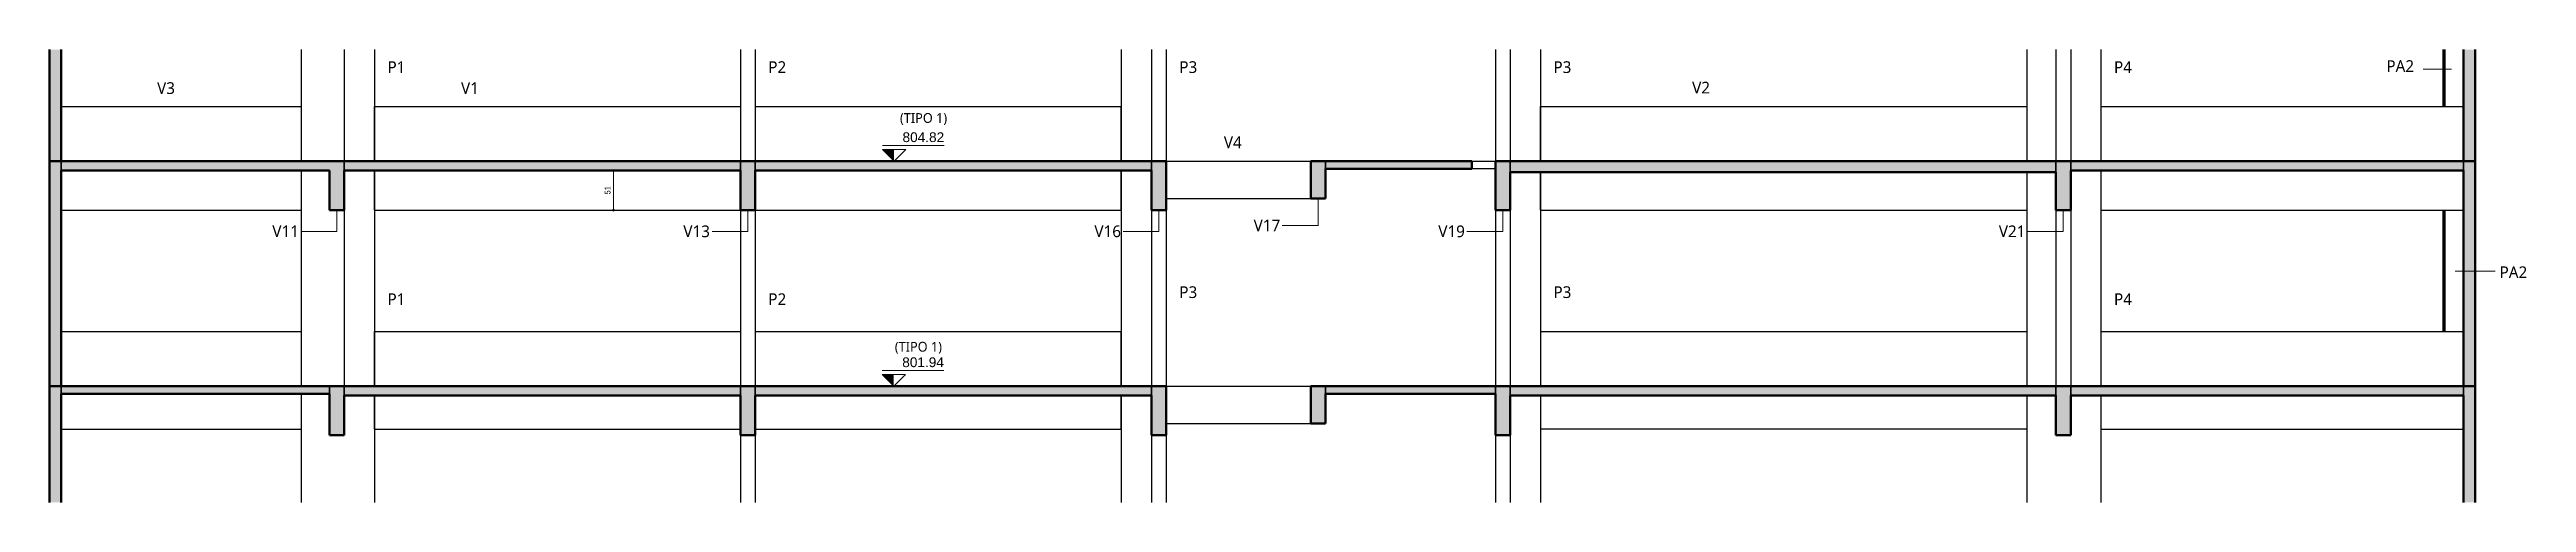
# Model space of a CAD drawing. Header units: centimetres. Extents: x -2198 to 42786, y -3196 to 88064.
# Drawn here: x 2257 to 5430, y 80045 to 80625 of the extents above; entities that cross this region are included whole.
import ezdxf

# ---------------------------------------------------------------- set-up
doc = ezdxf.new("R2010")
doc.units = ezdxf.units.CM
for name, color, linetype, lineweight in [('A-ANNO-DIMS', 7, 'Continuous', 9), ('A-ANNO-DIMS-50', 7, 'Continuous', 9), ('A-FLOR', 7, 'Continuous', 25), ('G-ANNO-DIMS', 7, 'Continuous', 9), ('G-ANNO-TEXT', 7, 'Continuous', 9), ('S-BEAM', 7, 'Continuous', 25), ('S-BEAM-IDEN', 7, 'Continuous', 9), ('S-COLS', 7, 'Continuous', 25), ('S-COLS-IDEN', 7, 'Continuous', 9)]:
    doc.layers.add(name, color=color, linetype=linetype, lineweight=lineweight)
doc.layers.add('A-DETL', color=7, linetype='Continuous', lineweight=18, true_color=0x00a600)
doc.styles.add('Arial_2', font='arial.ttf', dxfattribs={"width": 0.9, "height": 7.5})
doc.styles.add('Arial_3', font='arial.ttf', dxfattribs={"height": 12.5})
doc.styles.add('Gadugi', font='gadugi.ttf', dxfattribs={"height": 15})
doc.styles.add('Gadugi_5', font='gadugi.ttf', dxfattribs={"height": 12.5})
doc.dimstyles.new('PED_1_5mm_ESQ_3', dxfattribs={"dimscale": 30.48, "dimtxt": 7.651945, "dimasz": 0.328084, "dimexe": 0.246063, "dimexo": 0.246063, "dimgap": 0.049213, "dimtad": 1, "dimdec": 1, "dimrnd": 0.5, "dimdsep": 46, "dimtxsty": 'Arial_2', "dimblk1": 'DOTSMALL', "dimblk2": 'DOTSMALL', "dimsah": 1, "dimcen": 0.09, "dimdle": 0.246063, "dimazin": 0, "dimtfac": 1, "dimtdec": 4, "dimtix": 1, "dimtmove": 0, "dimatfit": 3, "dimfxl": 1, "dimtvp": 1, "dimtolj": 1, "dimtzin": 0, "dimarcsym": 2})

msp = doc.modelspace()

# ---------------------------------------------------------------- texts
at = {"layer": 'G-ANNO-DIMS', "char_height": 12.5, "width": 63.9697, "attachment_point": 1, "line_spacing_factor": 0.941778, "style": 'Arial_3'}
for s, insert in [('804.82', (3349.76, 80518.82)), ('801.94', (3349.4, 80230.82))]:
    msp.add_mtext(s, dxfattribs=dict(at, insert=insert))
at = {"layer": 'G-ANNO-TEXT', "char_height": 12.5, "width": 75.3586, "attachment_point": 1, "style": 'Gadugi_5'}
for insert in [(3346.48, 80543.39), (3339.89, 80250.64)]:
    msp.add_mtext('(TIPO 1)', dxfattribs=dict(at, insert=insert))
at = {"layer": 'S-BEAM-IDEN', "char_height": 15, "attachment_point": 1, "style": 'Gadugi'}
for s, insert, width in [('V3', (2394.93, 80582.89), 30.0633), ('V1', (2784.21, 80582.89), 30.0633), ('V2', (4361.22, 80583.47), 30.0633), ('V4', (3761.38, 80513.47), 30.0633), ('V11', (2542.54, 80399.61), 44.0928), ('V13', (3069.04, 80399.61), 44.0928), ('V16', (3595.54, 80399.61), 44.0928), ('V17', (3799.54, 80407.11), 44.0928), ('V19', (4036.04, 80399.61), 44.0928), ('V21', (4754.05, 80399.61), 44.0928)]:
    msp.add_mtext(s, dxfattribs=dict(at, insert=insert, width=width))
at = {"layer": 'S-COLS-IDEN', "char_height": 15, "attachment_point": 1, "style": 'Gadugi'}
for s, insert, width in [('P1', (2690.06, 80609.74), 28.4599), ('P2', (3177.81, 80609.74), 28.4599), ('P3', (3704.31, 80609.74), 28.4599), ('P3', (4183.55, 80609.74), 28.4599), ('P4', (4901.57, 80609.74), 28.4599), ('PA2', (5250.48, 80611.09), 44.8945), ('PA2', (5395.45, 80347.23), 44.8945), ('P1', (2690.06, 80312.74), 28.4599), ('P2', (3177.81, 80312.74), 28.4599), ('P3', (3704.31, 80321.74), 28.4599), ('P3', (4183.55, 80321.74), 28.4599), ('P4', (4901.57, 80312.74), 28.4599)]:
    msp.add_mtext(s, dxfattribs=dict(at, insert=insert, width=width))

# ---------------------------------------------------------------- blocks, each defined once
blk = doc.blocks.new('DIMBLOCK299-CT A 001 - CORTE A-A TIPO 1')
at = {"layer": 'A-ANNO-DIMS-50'}
h = blk.add_hatch(color=256, dxfattribs=at)
edge = h.paths.add_edge_path(flags=0)
edge.add_arc((2979.4, 80470), 1.25, 0, 360)
h = blk.add_hatch(color=256, dxfattribs=at)
edge = h.paths.add_edge_path(flags=0)
edge.add_arc((2979.4, 80419), 1.25, 0, 360)
for p, q in [((2973.7, 80470), (2986.9, 80470)), ((2979.4, 80470), (2973.7, 80470)), ((2979.4, 80470), (2979.4, 80419)), ((2973.7, 80419), (2986.9, 80419)), ((2979.4, 80419), (2973.7, 80419))]:
    blk.add_line(p, q, dxfattribs=at)
for centre in [(2979.4, 80470), (2979.4, 80419)]:
    blk.add_circle(centre, 1.25, dxfattribs=at)
at = {"layer": 'A-ANNO-DIMS-50', "color": 0, "insert": (2968.2, 80439.3), "char_height": 7.5, "width": 12.431, "attachment_point": 1, "rotation": 90, "line_spacing_factor": 0.941778, "style": 'Arial_2'}
blk.add_mtext('51', dxfattribs=at)
blk = doc.blocks.new('_DotSmall')
at = {"color": 0, "linetype": 'ByBlock', "const_width": 0.5}
blk.add_lwpolyline([(-0.0625, 0, 1), (0.0625, 0, 1)], format="xyb", close=True, dxfattribs=at)
blk = doc.blocks.new('Elevações de ponto - SIMBOLO DE NÍVEL-CORTE-2219088-CT A 001 - CORTE A-A TIPO 1')
at = {"layer": 'G-ANNO-DIMS'}
blk.add_hatch(color=256, dxfattribs=at).paths.add_polyline_path([(-677.1, 80497), (-677.1, 80482), (-692.1, 80497)], flags=0)
for p, q in [((-612.9, 80502.1), (-692.1, 80502.1)), ((-677.1, 80482), (-692.1, 80497)), ((-692.1, 80497), (-662.1, 80497)), ((-662.1, 80497), (-677.1, 80482))]:
    blk.add_line(p, q, dxfattribs=at)

# ---------------------------------------------------------------- dimensions: what is measured, and where the dimension line sits
at = {"layer": 'A-ANNO-DIMS'}
dim = msp.add_linear_dim(base=(2979.4, 80419), p1=(2981.17, 80470), p2=(2981.17, 80419), angle=90, dimstyle='PED_1_5mm_ESQ_3', override={"dimpost": '<>', "dimfxl": 51}, dxfattribs=at)
dim.commit()
dim.dimension.update_dxf_attribs({"geometry": 'DIMBLOCK299-CT A 001 - CORTE A-A TIPO 1', "text_midpoint": (2974.07, 80444.5)})

# ---------------------------------------------------------------- hatches: boundary and pattern name
at = {"layer": 'A-FLOR', "true_color": 0xa6a6a6}
for points in [[(2615.66, 80470), (2615.66, 80482), (2272.17, 80482), (2272.17, 80470), (2579.91, 80470)], [(2634.66, 80470), (3142.16, 80470), (3142.16, 80482), (2634.66, 80482)], [(3161.16, 80470), (3668.66, 80470), (3668.66, 80482), (3161.16, 80482)], [(4079.16, 80472), (4079.16, 80482), (3891.66, 80482), (3891.66, 80472), (4058.95, 80472)], [(4128.16, 80468), (4827.18, 80468), (4827.18, 80482), (4128.16, 80482)], [(4846.18, 80470), (5349.18, 80470), (5349.18, 80482), (4846.18, 80482)], [(3142.16, 80182), (3142.16, 80194), (2634.66, 80194), (2634.66, 80182), (2919.96, 80182)], [(3161.16, 80182), (3668.66, 80182), (3668.66, 80194), (3161.16, 80194)], [(4128.16, 80182), (4827.18, 80182), (4827.18, 80194), (4128.16, 80194)], [(4846.18, 80182), (5349.18, 80182), (5349.18, 80194), (4846.18, 80194)]]:
    msp.add_hatch(color=253, dxfattribs=at).paths.add_polyline_path(points, flags=0)
h = msp.add_hatch(color=253, dxfattribs=at)
h.paths.add_polyline_path([(4052.98, 80184), (4109.16, 80184), (4109.16, 80194), (3891.66, 80194), (3891.66, 80184), (4003.33, 80184)], flags=0)
h.paths.add_polyline_path([(2272.17, 80184), (2615.66, 80184), (2615.66, 80194), (2272.17, 80194)], flags=0)
at = {"layer": 'S-BEAM', "true_color": 0xa6a6a6}
for points in [[(2634.66, 80419), (2634.66, 80482), (2615.66, 80482), (2615.66, 80419)], [(3161.16, 80419), (3161.16, 80482), (3142.16, 80482), (3142.16, 80419)], [(3668.66, 80419), (3687.66, 80419), (3687.66, 80482), (3668.66, 80482), (3668.66, 80450.57)], [(3891.66, 80434), (3891.66, 80482), (3872.66, 80482), (3872.66, 80434)], [(4109.16, 80419), (4128.16, 80419), (4128.16, 80482), (4109.16, 80482)], [(4827.18, 80419), (4846.18, 80419), (4846.18, 80482), (4827.18, 80482), (4827.18, 80468)], [(2615.66, 80131), (2634.66, 80131), (2634.66, 80194), (2615.66, 80194), (2615.66, 80133.78)], [(3161.16, 80131), (3161.16, 80194), (3142.16, 80194), (3142.16, 80131)], [(3687.66, 80131), (3687.66, 80194), (3668.66, 80194), (3668.66, 80131)], [(3891.66, 80146), (3891.66, 80194), (3872.66, 80194), (3872.66, 80146), (3875.22, 80146)], [(4128.16, 80131), (4128.16, 80194), (4109.16, 80194), (4109.16, 80131)], [(4846.18, 80131), (4846.18, 80194), (4827.18, 80194), (4827.18, 80131)]]:
    msp.add_hatch(color=253, dxfattribs=at).paths.add_polyline_path(points, flags=0)
at = {"layer": 'S-COLS', "true_color": 0xa6a6a6}
for points in [[(2272.17, 80482), (2272.17, 80624.67), (2257.17, 80624.67), (2257.17, 80482)], [(5364.18, 80482), (5364.18, 80624.67), (5349.18, 80624.67), (5349.18, 80482)], [(2257.17, 80194), (2272.17, 80194), (2272.17, 80482), (2257.17, 80482), (2257.17, 80264)], [(5364.18, 80194), (5364.18, 80482), (5349.18, 80482), (5349.18, 80194)], [(2257.17, 80045.15), (2272.17, 80045.15), (2272.17, 80194), (2257.17, 80194), (2257.17, 80139)], [(5356.61, 80045.15), (5364.18, 80045.15), (5364.18, 80194), (5349.18, 80194), (5349.18, 80045.15)]]:
    msp.add_hatch(color=253, dxfattribs=at).paths.add_polyline_path(points, flags=0)

# ---------------------------------------------------------------- linework, layer by layer
at = {"layer": 'A-DETL', "color": 7}
msp.add_line((5297.77, 80599.56), (5333.77, 80599.56), dxfattribs=at)
at = {"layer": 'A-FLOR', "lineweight": 50}
for p, q in [((2615.66, 80482), (2272.17, 80482)), ((2272.17, 80470), (2615.66, 80470)), ((3142.16, 80482), (2634.66, 80482)), ((2634.66, 80470), (3142.16, 80470)), ((3668.66, 80482), (3161.16, 80482)), ((3161.16, 80470), (3668.66, 80470)), ((4079.16, 80482), (3891.66, 80482)), ((3891.66, 80472), (4079.16, 80472)), ((4079.16, 80472), (4079.16, 80482)), ((4827.18, 80482), (4128.16, 80482)), ((4128.16, 80468), (4827.18, 80468)), ((5349.18, 80482), (4846.18, 80482)), ((4846.18, 80470), (5349.18, 80470)), ((2615.66, 80194), (2272.17, 80194)), ((2272.17, 80184), (2615.66, 80184)), ((3142.16, 80194), (2634.66, 80194)), ((2634.66, 80182), (3142.16, 80182)), ((3668.66, 80194), (3161.16, 80194)), ((3161.16, 80182), (3668.66, 80182)), ((4109.16, 80194), (3891.66, 80194)), ((3891.66, 80184), (4109.16, 80184)), ((4827.18, 80194), (4128.16, 80194)), ((4128.16, 80182), (4827.18, 80182)), ((5349.18, 80194), (4846.18, 80194)), ((4846.18, 80182), (5349.18, 80182))]:
    msp.add_line(p, q, dxfattribs=at)
at = {"layer": 'A-FLOR'}
for p, q in [((2272.17, 80482), (2272.17, 80470)), ((2634.66, 80482), (2634.66, 80470)), ((3142.16, 80470), (3142.16, 80482)), ((3161.16, 80482), (3161.16, 80470)), ((3668.66, 80470), (3668.66, 80482)), ((3891.66, 80482), (3891.66, 80472)), ((4079.16, 80482), (4109.16, 80482)), ((4109.16, 80472), (4079.16, 80472)), ((4128.16, 80482), (4128.16, 80468)), ((4827.18, 80468), (4827.18, 80482)), ((4846.18, 80482), (4846.18, 80470)), ((5349.18, 80470), (5349.18, 80482)), ((2272.17, 80194), (2272.17, 80184)), ((2615.66, 80184), (2615.66, 80194)), ((2634.66, 80194), (2634.66, 80182)), ((3142.16, 80182), (3142.16, 80194)), ((3161.16, 80194), (3161.16, 80182)), ((3668.66, 80182), (3668.66, 80194)), ((3891.66, 80194), (3891.66, 80184)), ((4109.16, 80184), (4109.16, 80194)), ((4128.16, 80194), (4128.16, 80182)), ((4827.18, 80182), (4827.18, 80194)), ((4846.18, 80194), (4846.18, 80182)), ((5349.18, 80182), (5349.18, 80194))]:
    msp.add_line(p, q, dxfattribs=at)
at = {"layer": 'S-BEAM'}
for p, q in [((2272.17, 80552), (2579.91, 80552)), ((2579.91, 80482), (2579.91, 80552)), ((2673.41, 80552), (3142.16, 80552)), ((2673.41, 80482), (2673.41, 80552)), ((3161.16, 80552), (3629.91, 80552)), ((3629.91, 80482), (3629.91, 80552)), ((4166.9, 80552), (4789.93, 80552)), ((4166.9, 80482), (4166.9, 80552)), ((4789.93, 80552), (4789.93, 80482)), ((4884.93, 80552), (4884.93, 80482)), ((4884.93, 80552), (5349.18, 80552)), ((2579.91, 80419), (2579.91, 80470)), ((2634.66, 80470), (2634.66, 80482)), ((2673.41, 80419), (2673.41, 80470)), ((3142.16, 80482), (3142.16, 80470)), ((3161.16, 80470), (3161.16, 80482)), ((3629.91, 80419), (3629.91, 80470)), ((3668.66, 80482), (3668.66, 80470)), ((3687.66, 80482), (3872.66, 80482)), ((3891.66, 80472), (3891.66, 80482)), ((4128.16, 80468), (4128.16, 80482)), ((4166.9, 80419), (4166.9, 80468)), ((4789.93, 80468), (4789.93, 80419)), ((4827.18, 80482), (4827.18, 80468)), ((4846.18, 80470), (4846.18, 80482)), ((4884.93, 80470), (4884.93, 80419)), ((3687.66, 80434), (3872.66, 80434)), ((2272.17, 80419), (2579.91, 80419)), ((2673.41, 80419), (3142.16, 80419)), ((3161.16, 80419), (3629.91, 80419)), ((4166.9, 80419), (4789.93, 80419)), ((4884.93, 80419), (5349.18, 80419)), ((2272.17, 80264), (2579.91, 80264)), ((2579.91, 80194), (2579.91, 80264)), ((2673.41, 80194), (2673.41, 80264)), ((2673.41, 80264), (3142.16, 80264)), ((3161.16, 80264), (3629.91, 80264)), ((3629.91, 80194), (3629.91, 80264)), ((4166.9, 80264), (4789.93, 80264)), ((4166.9, 80264), (4166.9, 80194)), ((4789.93, 80264), (4789.93, 80194)), ((4884.93, 80264), (5349.18, 80264)), ((4884.93, 80264), (4884.93, 80194)), ((2579.91, 80139), (2579.91, 80184)), ((2615.66, 80194), (2615.66, 80184)), ((2634.66, 80182), (2634.66, 80194)), ((2673.41, 80139), (2673.41, 80182)), ((3142.16, 80194), (3142.16, 80182)), ((3161.16, 80182), (3161.16, 80194)), ((3629.91, 80139), (3629.91, 80182)), ((3668.66, 80194), (3668.66, 80182)), ((3687.66, 80194), (3872.66, 80194)), ((3891.66, 80184), (3891.66, 80194)), ((4109.16, 80194), (4109.16, 80184)), ((4128.16, 80182), (4128.16, 80194)), ((4166.9, 80182), (4166.9, 80139)), ((4789.93, 80182), (4789.93, 80139)), ((4827.18, 80194), (4827.18, 80182)), ((4846.18, 80182), (4846.18, 80194)), ((4884.93, 80182), (4884.93, 80139)), ((3687.66, 80146), (3872.66, 80146)), ((2272.17, 80139), (2579.91, 80139)), ((2673.41, 80139), (3142.16, 80139)), ((3161.16, 80139), (3629.91, 80139)), ((4789.93, 80139), (4166.9, 80139)), ((4884.93, 80139), (5349.18, 80139))]:
    msp.add_line(p, q, dxfattribs=at)
at = {"layer": 'S-BEAM', "lineweight": 50}
for p, q in [((2634.66, 80482), (2615.66, 80482)), ((2615.66, 80470), (2615.66, 80419)), ((2634.66, 80419), (2634.66, 80470)), ((3161.16, 80482), (3142.16, 80482)), ((3142.16, 80470), (3142.16, 80419)), ((3161.16, 80419), (3161.16, 80470)), ((3687.66, 80482), (3668.66, 80482)), ((3668.66, 80470), (3668.66, 80419)), ((3687.66, 80419), (3687.66, 80482)), ((3891.66, 80482), (3872.66, 80482)), ((3872.66, 80482), (3872.66, 80434)), ((3891.66, 80434), (3891.66, 80472)), ((4128.16, 80482), (4109.16, 80482)), ((4109.16, 80482), (4109.16, 80419)), ((4128.16, 80419), (4128.16, 80468)), ((4846.18, 80482), (4827.18, 80482)), ((4827.18, 80468), (4827.18, 80419)), ((4846.18, 80419), (4846.18, 80470)), ((3872.66, 80434), (3891.66, 80434)), ((2615.66, 80419), (2634.66, 80419)), ((3142.16, 80419), (3161.16, 80419)), ((3668.66, 80419), (3687.66, 80419)), ((4109.16, 80419), (4128.16, 80419)), ((4827.18, 80419), (4846.18, 80419)), ((2634.66, 80194), (2615.66, 80194)), ((2615.66, 80184), (2615.66, 80131)), ((2634.66, 80131), (2634.66, 80182)), ((3161.16, 80194), (3142.16, 80194)), ((3142.16, 80182), (3142.16, 80131)), ((3161.16, 80131), (3161.16, 80182)), ((3687.66, 80194), (3668.66, 80194)), ((3668.66, 80182), (3668.66, 80131)), ((3687.66, 80131), (3687.66, 80194)), ((3891.66, 80194), (3872.66, 80194)), ((3872.66, 80194), (3872.66, 80146)), ((3891.66, 80146), (3891.66, 80184)), ((4128.16, 80194), (4109.16, 80194)), ((4109.16, 80184), (4109.16, 80131)), ((4128.16, 80131), (4128.16, 80182)), ((4846.18, 80194), (4827.18, 80194)), ((4827.18, 80182), (4827.18, 80131)), ((4846.18, 80131), (4846.18, 80182)), ((3872.66, 80146), (3891.66, 80146)), ((2615.66, 80131), (2634.66, 80131)), ((3142.16, 80131), (3161.16, 80131)), ((3668.66, 80131), (3687.66, 80131)), ((4109.16, 80131), (4128.16, 80131)), ((4827.18, 80131), (4846.18, 80131))]:
    msp.add_line(p, q, dxfattribs=at)
at = {"layer": 'S-BEAM-IDEN'}
for p, q in [((3882.16, 80434), (3882.16, 80399.56)), ((2625.16, 80419), (2625.16, 80392.06)), ((3151.66, 80419), (3151.66, 80392.06)), ((3678.16, 80419), (3678.16, 80392.06)), ((3882.16, 80399.56), (3836.24, 80399.56)), ((4118.66, 80419), (4118.66, 80392.06)), ((4836.68, 80419), (4836.68, 80392.06)), ((2625.16, 80392.06), (2579.24, 80392.06)), ((3151.66, 80392.06), (3105.74, 80392.06)), ((3678.16, 80392.06), (3632.24, 80392.06)), ((4118.66, 80392.06), (4072.74, 80392.06)), ((4836.68, 80392.06), (4790.75, 80392.06))]:
    msp.add_line(p, q, dxfattribs=at)
at = {"layer": 'S-COLS', "lineweight": 50}
for p, q in [((2257.17, 80624.67), (2257.17, 80482)), ((2272.17, 80482), (2272.17, 80624.67)), ((5349.18, 80624.67), (5349.18, 80482)), ((5364.18, 80482), (5364.18, 80624.67)), ((2272.17, 80482), (2257.17, 80482)), ((2257.17, 80482), (2257.17, 80194)), ((2257.17, 80482), (2272.17, 80482)), ((2272.17, 80194), (2272.17, 80470)), ((5364.18, 80482), (5349.18, 80482)), ((5349.18, 80482), (5364.18, 80482)), ((5349.18, 80470), (5349.18, 80194)), ((5364.18, 80194), (5364.18, 80482)), ((2272.17, 80194), (2257.17, 80194)), ((2257.17, 80194), (2257.17, 80045.15)), ((2257.17, 80194), (2272.17, 80194)), ((2272.17, 80045.15), (2272.17, 80184)), ((5364.18, 80194), (5349.18, 80194)), ((5349.18, 80194), (5364.18, 80194)), ((5349.18, 80182), (5349.18, 80045.15)), ((5364.18, 80045.15), (5364.18, 80194))]:
    msp.add_line(p, q, dxfattribs=at)
at = {"layer": 'S-COLS'}
for p, q in [((2579.91, 80482), (2579.91, 80624.67)), ((2634.66, 80624.67), (2634.66, 80482)), ((2673.41, 80624.67), (2673.41, 80482)), ((3142.16, 80624.67), (3142.16, 80482)), ((3161.16, 80624.67), (3161.16, 80482)), ((3629.91, 80624.67), (3629.91, 80552)), ((3668.66, 80624.67), (3668.66, 80482)), ((3687.66, 80624.67), (3687.66, 80482)), ((4109.16, 80624.67), (4109.16, 80482)), ((4128.16, 80624.67), (4128.16, 80482)), ((4166.9, 80624.67), (4166.9, 80552)), ((4789.93, 80624.67), (4789.93, 80482)), ((4827.18, 80624.67), (4827.18, 80482)), ((4846.18, 80624.67), (4846.18, 80482)), ((4884.93, 80624.67), (4884.93, 80482)), ((3629.91, 80552), (3629.91, 80482)), ((4166.9, 80552), (4166.9, 80482)), ((2272.17, 80470), (2272.17, 80482)), ((2579.91, 80419), (2579.91, 80470)), ((2673.41, 80470), (2673.41, 80419)), ((3629.91, 80470), (3629.91, 80419)), ((4166.9, 80468), (4166.9, 80419)), ((4789.93, 80468), (4789.93, 80194)), ((4884.93, 80470), (4884.93, 80194)), ((5349.18, 80482), (5349.18, 80470)), ((2579.91, 80264), (2579.91, 80419)), ((2634.66, 80419), (2634.66, 80194)), ((2673.41, 80419), (2673.41, 80264)), ((3142.16, 80419), (3142.16, 80194)), ((3161.16, 80419), (3161.16, 80194)), ((3629.91, 80419), (3629.91, 80264)), ((3668.66, 80419), (3668.66, 80194)), ((3687.66, 80419), (3687.66, 80194)), ((4109.16, 80419), (4109.16, 80194)), ((4128.16, 80419), (4128.16, 80194)), ((4166.9, 80419), (4166.9, 80264)), ((4827.18, 80419), (4827.18, 80194)), ((4846.18, 80419), (4846.18, 80194)), ((2579.91, 80194), (2579.91, 80264)), ((2673.41, 80264), (2673.41, 80194)), ((3629.91, 80264), (3629.91, 80194)), ((4166.9, 80264), (4166.9, 80194)), ((2272.17, 80184), (2272.17, 80194)), ((2579.91, 80139), (2579.91, 80184)), ((2673.41, 80182), (2673.41, 80139)), ((3629.91, 80182), (3629.91, 80139)), ((4166.9, 80182), (4166.9, 80139)), ((4789.93, 80182), (4789.93, 80045.15)), ((4884.93, 80182), (4884.93, 80045.15)), ((5349.18, 80194), (5349.18, 80182)), ((2579.91, 80045.15), (2579.91, 80139)), ((2673.41, 80139), (2673.41, 80045.15)), ((3142.16, 80131), (3142.16, 80045.15)), ((3161.16, 80131), (3161.16, 80045.15)), ((3629.91, 80139), (3629.91, 80045.15)), ((3668.66, 80131), (3668.66, 80045.15)), ((3687.66, 80131), (3687.66, 80045.15)), ((4109.16, 80131), (4109.16, 80045.15)), ((4128.16, 80131), (4128.16, 80045.15)), ((4166.9, 80139), (4166.9, 80045.15))]:
    msp.add_line(p, q, dxfattribs=at)
at = {"layer": 'S-COLS', "color": 190, "lineweight": 70, "true_color": 0x8000ff}
for p, q in [((5324.68, 80552), (5324.68, 80624.67)), ((5324.68, 80264), (5324.68, 80419))]:
    msp.add_line(p, q, dxfattribs=at)
at = {"layer": 'S-COLS-IDEN'}
msp.add_line((5338.56, 80341.21), (5389.71, 80341.21), dxfattribs=at)

# ---------------------------------------------------------------- block references
at = {"layer": 'G-ANNO-DIMS'}
for p in [(4016.03, 0), (4015.67, -288)]:
    msp.add_blockref('Elevações de ponto - SIMBOLO DE NÍVEL-CORTE-2219088-CT A 001 - CORTE A-A TIPO 1', p, dxfattribs=at)

msp.set_redraw_order([(e.dxf.handle, doc.entitydb.next_handle()) for e in msp.query("TEXT MTEXT ATTDEF DIMENSION ARC_DIMENSION")])  # texts and dimensions are drawn at this point

doc.saveas('drawing.dxf')
